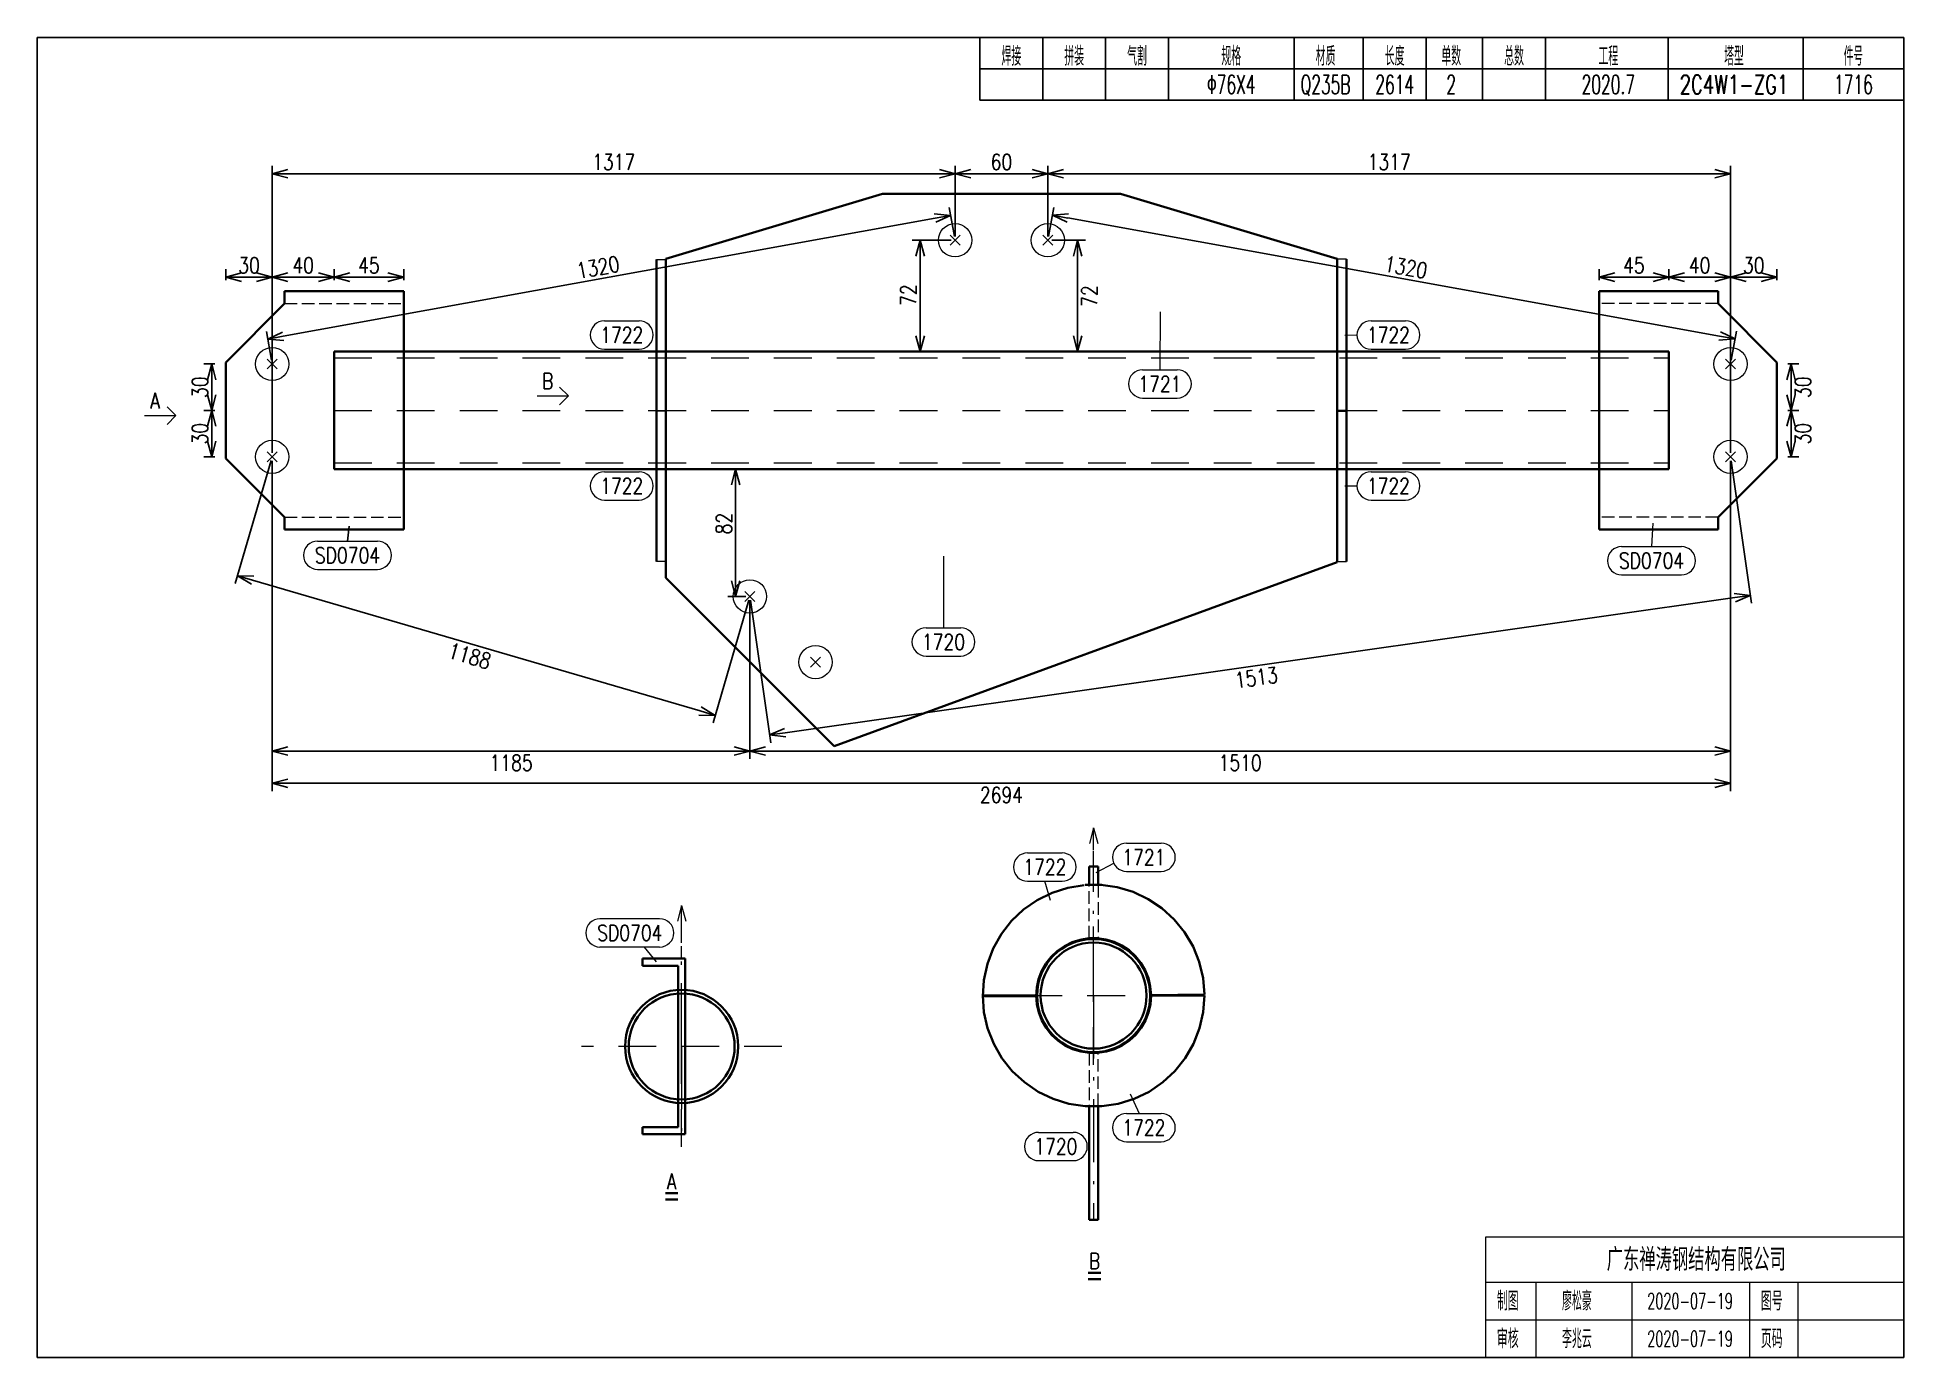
# Model space of a CAD drawing. Extents: x 154981 to 165753, y -86801 to -82885.
# Drawn here: x 159243.1 to 159540.1, y -83946.7 to -83736.7 of the extents above; entities that cross this region are included whole.
import ezdxf
from ezdxf.enums import TextEntityAlignment as Align

# ---------------------------------------------------------------- set-up
doc = ezdxf.new("R2010")
doc.units = 0
doc.header["$MEASUREMENT"] = 0
for name, pattern in [('虚线', [2.75, 2, -0.75]), ('长一点画线', [16.5, 10, -3, 0.5, -3]), ('长虚线', [10, 6, -4])]:
    doc.linetypes.add(name, pattern=pattern)
doc.layers.get('0').update_dxf_attribs({"linetype": 'CONTINUOUS', "lineweight": 25})
doc.layers.get('Defpoints').update_dxf_attribs({"linetype": 'CONTINUOUS'})
doc.layers.add('4', color=7, linetype='CONTINUOUS', lineweight=25)
doc.layers.add('5', color=7, linetype='CONTINUOUS', lineweight=25)
doc.styles.add('DimFont', font='simplex.shx', dxfattribs={"width": 0.8, "bigfont": 'gbhzfs.shx'})
doc.styles.get("Standard").update_dxf_attribs({"font": 'simplex.shx', "width": 0.7, "height": 3, "bigfont": 'gbhzfs.shx'})
doc.dimstyles.new('DHDxfDimStyleOpen30', dxfattribs={"dimtxt": 2.5, "dimasz": 2.5, "dimexe": 1.25, "dimexo": 0.625, "dimtad": 2, "dimtxsty": 'DimFont', "dimblk": 'OPEN30', "dimblk1": 'OPEN30', "dimblk2": 'OPEN30', "dimcen": 2.5, "dimadec": 0, "dimazin": 0, "dimtfac": 1, "dimtmove": 0, "dimatfit": 3, "dimfxl": 0, "dimarcsym": 0})

msp = doc.modelspace()

# ---------------------------------------------------------------- texts
at = {"layer": '4', "color": 1, "linetype": 'Continuous', "lineweight": 25}
for s, width, p in [('焊接', 0.7, (159398.11666, -83739.66733)), ('拼装', 0.7, (159408.11666, -83739.66733)), ('气割', 0.7, (159418.11666, -83739.66733)), ('规格', 0.7, (159433.11666, -83739.66733)), ('材质', 0.7, (159448.11666, -83739.66733)), ('长度', 0.7, (159459.11666, -83739.66733)), ('单数', 0.7, (159468.11666, -83739.66733)), ('总数', 0.7, (159478.11666, -83739.66733)), ('工程', 0.7, (159493.11666, -83739.66733)), ('塔型', 0.7, (159513.11666, -83739.66733)), ('件号', 0.6, (159532.11666, -83739.66733)), ('Φ76X4', 0.6, (159433.11666, -83744.16733)), ('Q235B', 0.6, (159448.11666, -83744.16733)), ('2614', 0.6, (159459.11666, -83744.16733)), ('2', 0.6, (159468.11666, -83744.16733)), ('2020.7', 0.6, (159493.11666, -83744.16733)), ('2C4W1-ZG1', 0.7, (159513.11666, -83744.16733)), ('1716', 0.6, (159532.11666, -83744.16733))]:
    msp.add_text(s, height=3, dxfattribs=dict(at, width=width)).set_placement(p, align=Align.MIDDLE_CENTER)
at = {"layer": '4', "color": 1, "linetype": 'Continuous', "lineweight": 13}
msp.add_text('广东禅涛钢结构有限公司', height=3.6, dxfattribs=at).set_placement((159507.11666, -83931.06733), align=Align.MIDDLE_CENTER)
for s, height, width, p in [('制图', 3, 0.8, (159477.11666, -83937.66733)), ('廖松豪', 3, 0.7, (159488.11666, -83937.66733)), ('2020-07-19', 2.5, 0.6, (159506.11666, -83937.66733)), ('图号', 3, 0.8, (159519.11666, -83937.66733)), ('审核', 3, 0.8, (159477.11666, -83943.66733)), ('李兆云', 3, 0.7, (159488.11666, -83943.66733)), ('2020-07-19', 2.5, 0.6, (159506.11666, -83943.66733)), ('页码', 3, 0.8, (159519.11666, -83943.66733))]:
    msp.add_text(s, height=height, dxfattribs=dict(at, width=width)).set_placement(p, align=Align.MIDDLE_CENTER)
at = {"layer": '5', "color": 6, "linetype": 'Continuous', "lineweight": 18, "width": 0.8}
for s, p in [('1722', (159336.11666, -83784.00644)), ('1722', (159458.11666, -83784.00644)), ('1721', (159421.76397, -83791.7838)), ('1722', (159336.11666, -83808.00644)), ('1722', (159458.11666, -83808.00644)), ('SD0704', (159292.47535, -83819.04158)), ('SD0704', (159499.98937, -83819.91135)), ('1720', (159387.30711, -83832.82433)), ('1721', (159419.2067, -83867.08005)), ('1722', (159403.44874, -83868.63285)), ('SD0704', (159337.40171, -83879.10339)), ('1722', (159419.2067, -83910.08005)), ('1720', (159405.2067, -83913.08005))]:
    msp.add_text(s, height=2.5, dxfattribs=at).set_placement(p, align=Align.MIDDLE_CENTER)
at = {"layer": '5', "color": 6, "linetype": 'Continuous', "lineweight": 13, "width": 0.8}
for s, p in [('B', (159324.33648, -83791.33829)), ('A', (159261.87945, -83794.47181))]:
    msp.add_text(s, height=2.5, dxfattribs=at).set_placement(p, align=Align.MIDDLE_CENTER)
at = {"layer": '5', "color": 6, "linetype": 'Continuous', "lineweight": 18, "width": 0.8}
for s, p in [('A', (159344.06507, -83917.38478)), ('B', (159411.36459, -83930.06048))]:
    msp.add_text(s, height=2.5, dxfattribs=at).set_placement(p, align=Align.TOP_CENTER)

# ---------------------------------------------------------------- blocks, each defined once
blk = doc.blocks.new('_OPEN30')
at = {"color": 0, "linetype": 'ByBlock', "lineweight": -2}
for p, q in [((-1, 0.27), (0, 0)), ((0, 0), (-1, -0.27)), ((0, 0), (-1, 0))]:
    blk.add_line(p, q, dxfattribs=at)
blk = doc.blocks.new('*D823')
at = {"layer": '5', "color": 3, "linetype": 'Continuous', "lineweight": -2}
for p, q in [((159512.57, -83804.01), (159512.57, -83851.43)), ((159356.52, -83826.21), (159356.52, -83851.43)), ((159359.02, -83850.18), (159510.07, -83850.18))]:
    blk.add_line(p, q, dxfattribs=at)
at = {"layer": 'Defpoints', "color": 0, "linetype": 'Continuous'}
for p in [(159512.57, -83803.39), (159356.52, -83825.59), (159512.57, -83850.18)]:
    blk.add_point(p, dxfattribs=at)
at = {"layer": '5', "color": 3, "linetype": 'Continuous', "lineweight": -2, "xscale": 2.5, "yscale": 2.5, "zscale": 2.5, "rotation": 180}
blk.add_blockref('_OPEN30', (159356.52, -83850.18), dxfattribs=at)
at = {"layer": '5', "color": 3, "linetype": 'Continuous', "lineweight": -2, "xscale": 2.5, "yscale": 2.5, "zscale": 2.5}
blk.add_blockref('_OPEN30', (159512.57, -83850.18), dxfattribs=at)
at = {"layer": '5', "color": 6, "linetype": 'Continuous', "lineweight": 18, "insert": (159434.54, -83852.06), "char_height": 2.5, "attachment_point": 5, "line_spacing_factor": 0.6, "style": 'DimFont'}
blk.add_mtext('1510', dxfattribs=at)
blk = doc.blocks.new('*D822')
at = {"layer": '5', "color": 3, "linetype": 'Continuous', "lineweight": -2}
for p, q in [((159280.5, -83804.01), (159280.5, -83851.43)), ((159356.52, -83826.21), (159356.52, -83851.43)), ((159283, -83850.18), (159354.02, -83850.18))]:
    blk.add_line(p, q, dxfattribs=at)
at = {"layer": 'Defpoints', "color": 0, "linetype": 'Continuous'}
for p in [(159280.5, -83803.39), (159356.52, -83825.59), (159356.52, -83850.18)]:
    blk.add_point(p, dxfattribs=at)
at = {"layer": '5', "color": 3, "linetype": 'Continuous', "lineweight": -2, "xscale": 2.5, "yscale": 2.5, "zscale": 2.5, "rotation": 180}
blk.add_blockref('_OPEN30', (159280.5, -83850.18), dxfattribs=at)
at = {"layer": '5', "color": 3, "linetype": 'Continuous', "lineweight": -2, "xscale": 2.5, "yscale": 2.5, "zscale": 2.5}
blk.add_blockref('_OPEN30', (159356.52, -83850.18), dxfattribs=at)
at = {"layer": '5', "color": 6, "linetype": 'Continuous', "lineweight": 18, "insert": (159318.51, -83852.06), "char_height": 2.5, "attachment_point": 5, "line_spacing_factor": 0.6, "style": 'DimFont'}
blk.add_mtext('1185', dxfattribs=at)
blk = doc.blocks.new('*D821')
at = {"layer": '5', "color": 3, "linetype": 'Continuous', "lineweight": -2}
for p, q in [((159403.93, -83768.32), (159403.93, -83757.1)), ((159406.43, -83758.35), (159510.07, -83758.35)), ((159512.57, -83802.76), (159512.57, -83757.1))]:
    blk.add_line(p, q, dxfattribs=at)
at = {"layer": 'Defpoints', "color": 0, "linetype": 'Continuous'}
for p in [(159512.57, -83758.35), (159403.93, -83768.95), (159512.57, -83803.39)]:
    blk.add_point(p, dxfattribs=at)
at = {"layer": '5', "color": 3, "linetype": 'Continuous', "lineweight": -2, "xscale": 2.5, "yscale": 2.5, "zscale": 2.5, "rotation": 180}
blk.add_blockref('_OPEN30', (159403.93, -83758.35), dxfattribs=at)
at = {"layer": '5', "color": 3, "linetype": 'Continuous', "lineweight": -2, "xscale": 2.5, "yscale": 2.5, "zscale": 2.5}
blk.add_blockref('_OPEN30', (159512.57, -83758.35), dxfattribs=at)
at = {"layer": '5', "color": 6, "linetype": 'Continuous', "lineweight": 18, "insert": (159458.25, -83756.48), "char_height": 2.5, "attachment_point": 5, "line_spacing_factor": 0.6, "style": 'DimFont'}
blk.add_mtext('1317', dxfattribs=at)
blk = doc.blocks.new('*D820')
at = {"layer": '5', "color": 3, "linetype": 'Continuous', "lineweight": -2}
for p, q in [((159389.16, -83768.32), (159389.16, -83757.1)), ((159391.66, -83758.35), (159401.43, -83758.35)), ((159403.93, -83768.32), (159403.93, -83757.1))]:
    blk.add_line(p, q, dxfattribs=at)
at = {"layer": 'Defpoints', "color": 0, "linetype": 'Continuous'}
for p in [(159403.93, -83758.35), (159389.16, -83768.95), (159403.93, -83768.95)]:
    blk.add_point(p, dxfattribs=at)
at = {"layer": '5', "color": 3, "linetype": 'Continuous', "lineweight": -2, "xscale": 2.5, "yscale": 2.5, "zscale": 2.5, "rotation": 180}
blk.add_blockref('_OPEN30', (159389.16, -83758.35), dxfattribs=at)
at = {"layer": '5', "color": 3, "linetype": 'Continuous', "lineweight": -2, "xscale": 2.5, "yscale": 2.5, "zscale": 2.5}
blk.add_blockref('_OPEN30', (159403.93, -83758.35), dxfattribs=at)
at = {"layer": '5', "color": 6, "linetype": 'Continuous', "lineweight": 18, "insert": (159396.54, -83756.48), "char_height": 2.5, "attachment_point": 5, "line_spacing_factor": 0.6, "style": 'DimFont'}
blk.add_mtext('60', dxfattribs=at)
blk = doc.blocks.new('*D819')
at = {"layer": '5', "color": 3, "linetype": 'Continuous', "lineweight": -2}
for p, q in [((159280.5, -83802.76), (159280.5, -83757.1)), ((159283, -83758.35), (159386.66, -83758.35)), ((159389.16, -83768.32), (159389.16, -83757.1))]:
    blk.add_line(p, q, dxfattribs=at)
at = {"layer": 'Defpoints', "color": 0, "linetype": 'Continuous'}
for p in [(159389.16, -83758.35), (159389.16, -83768.95), (159280.5, -83803.39)]:
    blk.add_point(p, dxfattribs=at)
at = {"layer": '5', "color": 3, "linetype": 'Continuous', "lineweight": -2, "xscale": 2.5, "yscale": 2.5, "zscale": 2.5, "rotation": 180}
blk.add_blockref('_OPEN30', (159280.5, -83758.35), dxfattribs=at)
at = {"layer": '5', "color": 3, "linetype": 'Continuous', "lineweight": -2, "xscale": 2.5, "yscale": 2.5, "zscale": 2.5}
blk.add_blockref('_OPEN30', (159389.16, -83758.35), dxfattribs=at)
at = {"layer": '5', "color": 6, "linetype": 'Continuous', "lineweight": 18, "insert": (159334.83, -83756.48), "char_height": 2.5, "attachment_point": 5, "line_spacing_factor": 0.6, "style": 'DimFont'}
blk.add_mtext('1317', dxfattribs=at)
blk = doc.blocks.new('*D818')
at = {"layer": '5', "color": 3, "linetype": 'Continuous', "lineweight": -2}
for p, q in [((159280.5, -83804.01), (159280.5, -83856.56)), ((159512.57, -83804.01), (159512.57, -83856.56)), ((159283, -83855.31), (159510.07, -83855.31))]:
    blk.add_line(p, q, dxfattribs=at)
at = {"layer": 'Defpoints', "color": 0, "linetype": 'Continuous'}
for p in [(159280.5, -83803.39), (159512.57, -83803.39), (159512.57, -83855.31)]:
    blk.add_point(p, dxfattribs=at)
at = {"layer": '5', "color": 3, "linetype": 'Continuous', "lineweight": -2, "xscale": 2.5, "yscale": 2.5, "zscale": 2.5, "rotation": 180}
blk.add_blockref('_OPEN30', (159280.5, -83855.31), dxfattribs=at)
at = {"layer": '5', "color": 3, "linetype": 'Continuous', "lineweight": -2, "xscale": 2.5, "yscale": 2.5, "zscale": 2.5}
blk.add_blockref('_OPEN30', (159512.57, -83855.31), dxfattribs=at)
at = {"layer": '5', "color": 6, "linetype": 'Continuous', "lineweight": 18, "insert": (159396.54, -83857.18), "char_height": 2.5, "attachment_point": 5, "line_spacing_factor": 0.6, "style": 'DimFont'}
blk.add_mtext('2694', dxfattribs=at)
blk = doc.blocks.new('*D817')
at = {"layer": '5', "color": 3, "linetype": 'Continuous', "lineweight": -2}
for p, q in [((159355.89, -83805.36), (159352.99, -83805.36)), ((159354.24, -83807.86), (159354.24, -83823.09)), ((159355.89, -83825.59), (159352.99, -83825.59))]:
    blk.add_line(p, q, dxfattribs=at)
at = {"layer": 'Defpoints', "color": 0, "linetype": 'Continuous'}
for p in [(159356.52, -83805.36), (159354.24, -83825.59), (159356.52, -83825.59)]:
    blk.add_point(p, dxfattribs=at)
at = {"layer": '5', "color": 3, "linetype": 'Continuous', "lineweight": -2, "xscale": 2.5, "yscale": 2.5, "zscale": 2.5}
for p, rotation in [((159354.24, -83805.36), 90), ((159354.24, -83825.59), 270)]:
    blk.add_blockref('_OPEN30', p, dxfattribs=dict(at, rotation=rotation))
at = {"layer": '5', "color": 6, "linetype": 'Continuous', "lineweight": 18, "insert": (159352.37, -83814.01), "char_height": 2.5, "attachment_point": 5, "rotation": 90, "line_spacing_factor": 0.6, "style": 'DimFont'}
blk.add_mtext('82', dxfattribs=at)
blk = doc.blocks.new('*D816')
at = {"layer": '5', "color": 3, "linetype": 'Continuous', "lineweight": -2}
for p, q in [((159404.55, -83768.95), (159409.92, -83768.95)), ((159408.67, -83784.15), (159408.67, -83771.45)), ((159404.55, -83786.65), (159409.92, -83786.65))]:
    blk.add_line(p, q, dxfattribs=at)
at = {"layer": 'Defpoints', "color": 0, "linetype": 'Continuous'}
for p in [(159403.93, -83768.95), (159408.67, -83768.95), (159403.93, -83786.65)]:
    blk.add_point(p, dxfattribs=at)
at = {"layer": '5', "color": 3, "linetype": 'Continuous', "lineweight": -2, "xscale": 2.5, "yscale": 2.5, "zscale": 2.5}
for p, rotation in [((159408.67, -83768.95), 90), ((159408.67, -83786.65), 270)]:
    blk.add_blockref('_OPEN30', p, dxfattribs=dict(at, rotation=rotation))
at = {"layer": '5', "color": 6, "linetype": 'Continuous', "lineweight": 18, "insert": (159410.55, -83777.82), "char_height": 2.5, "attachment_point": 5, "rotation": 90, "line_spacing_factor": 0.6, "style": 'DimFont'}
blk.add_mtext('72', dxfattribs=at)
blk = doc.blocks.new('*D815')
at = {"layer": '5', "color": 3, "linetype": 'Continuous', "lineweight": -2}
for p, q in [((159388.54, -83768.95), (159382.35, -83768.95)), ((159383.6, -83784.15), (159383.6, -83771.45)), ((159388.54, -83786.65), (159382.35, -83786.65))]:
    blk.add_line(p, q, dxfattribs=at)
at = {"layer": 'Defpoints', "color": 0, "linetype": 'Continuous'}
for p in [(159383.6, -83768.95), (159389.16, -83768.95), (159389.16, -83786.65)]:
    blk.add_point(p, dxfattribs=at)
at = {"layer": '5', "color": 3, "linetype": 'Continuous', "lineweight": -2, "xscale": 2.5, "yscale": 2.5, "zscale": 2.5}
for p, rotation in [((159383.6, -83768.95), 90), ((159383.6, -83786.65), 270)]:
    blk.add_blockref('_OPEN30', p, dxfattribs=dict(at, rotation=rotation))
at = {"layer": '5', "color": 6, "linetype": 'Continuous', "lineweight": 18, "insert": (159381.73, -83777.67), "char_height": 2.5, "attachment_point": 5, "rotation": 90, "line_spacing_factor": 0.6, "style": 'DimFont'}
blk.add_mtext('72', dxfattribs=at)
blk = doc.blocks.new('*D814')
at = {"layer": '5', "color": 3, "linetype": 'Continuous', "lineweight": -2}
for p, q in [((159512.66, -83804.01), (159515.88, -83826.66)), ((159356.61, -83826.21), (159359.83, -83848.86)), ((159513.23, -83825.78), (159362.13, -83847.27))]:
    blk.add_line(p, q, dxfattribs=at)
at = {"layer": 'Defpoints', "color": 0, "linetype": 'Continuous'}
for p in [(159512.57, -83803.39), (159356.52, -83825.59), (159359.65, -83847.63)]:
    blk.add_point(p, dxfattribs=at)
at = {"layer": '5', "color": 3, "linetype": 'Continuous', "lineweight": -2, "xscale": 2.5, "yscale": 2.5, "zscale": 2.5}
for p, rotation in [((159515.71, -83825.42), 8.096775266999519), ((159359.65, -83847.63), 188.0967752669995)]:
    blk.add_blockref('_OPEN30', p, dxfattribs=dict(at, rotation=rotation))
at = {"layer": '5', "color": 6, "linetype": 'Continuous', "lineweight": 18, "insert": (159437.09, -83838.5), "char_height": 2.5, "attachment_point": 5, "rotation": 8.0968, "line_spacing_factor": 0.6, "style": 'DimFont'}
blk.add_mtext('1513', dxfattribs=at)
blk = doc.blocks.new('*D813')
at = {"layer": '5', "color": 3, "linetype": 'Continuous', "lineweight": -2}
for p, q in [((159280.32, -83803.99), (159274.62, -83823.51)), ((159277.37, -83823.01), (159348.59, -83843.81)), ((159356.34, -83826.19), (159350.64, -83845.71))]:
    blk.add_line(p, q, dxfattribs=at)
at = {"layer": 'Defpoints', "color": 0, "linetype": 'Continuous'}
for p in [(159280.5, -83803.39), (159356.52, -83825.59), (159350.99, -83844.51)]:
    blk.add_point(p, dxfattribs=at)
at = {"layer": '5', "color": 3, "linetype": 'Continuous', "lineweight": -2, "xscale": 2.5, "yscale": 2.5, "zscale": 2.5}
for p, rotation in [((159274.97, -83822.31), 163.7202665665689), ((159350.99, -83844.51), 343.7202665665689)]:
    blk.add_blockref('_OPEN30', p, dxfattribs=dict(at, rotation=rotation))
at = {"layer": '5', "color": 6, "linetype": 'Continuous', "lineweight": 18, "insert": (159311.92, -83835.05), "char_height": 2.5, "attachment_point": 5, "rotation": 343.7203, "line_spacing_factor": 0.6, "style": 'DimFont'}
blk.add_mtext('1188', dxfattribs=at)
blk = doc.blocks.new('*D812')
at = {"layer": '5', "color": 3, "linetype": 'Continuous', "lineweight": -2}
for p, q in [((159404.04, -83768.33), (159404.87, -83763.73)), ((159510.83, -83784.19), (159407.11, -83765.4)), ((159512.68, -83788.01), (159513.52, -83783.4))]:
    blk.add_line(p, q, dxfattribs=at)
at = {"layer": 'Defpoints', "color": 0, "linetype": 'Continuous'}
for p in [(159404.65, -83764.96), (159403.93, -83768.95), (159512.57, -83788.62)]:
    blk.add_point(p, dxfattribs=at)
at = {"layer": '5', "color": 3, "linetype": 'Continuous', "lineweight": -2, "xscale": 2.5, "yscale": 2.5, "zscale": 2.5}
for p, rotation in [((159404.65, -83764.96), 169.7344331562784), ((159513.29, -83784.63), 349.7344331562784)]:
    blk.add_blockref('_OPEN30', p, dxfattribs=dict(at, rotation=rotation))
at = {"layer": '5', "color": 6, "linetype": 'Continuous', "lineweight": 18, "insert": (159460.89, -83773.24), "char_height": 2.5, "attachment_point": 5, "rotation": 349.7344, "line_spacing_factor": 0.6, "style": 'DimFont'}
blk.add_mtext('1320', dxfattribs=at)
blk = doc.blocks.new('*D811')
at = {"layer": '5', "color": 3, "linetype": 'Continuous', "lineweight": -2}
for p, q in [((159282.24, -83784.21), (159385.98, -83765.43)), ((159389.05, -83768.33), (159388.22, -83763.75)), ((159280.39, -83788.01), (159279.56, -83783.43))]:
    blk.add_line(p, q, dxfattribs=at)
at = {"layer": 'Defpoints', "color": 0, "linetype": 'Continuous'}
for p in [(159388.44, -83764.98), (159389.16, -83768.95), (159280.5, -83788.62)]:
    blk.add_point(p, dxfattribs=at)
at = {"layer": '5', "color": 3, "linetype": 'Continuous', "lineweight": -2, "xscale": 2.5, "yscale": 2.5, "zscale": 2.5}
for p, rotation in [((159388.44, -83764.98), 10.26394791456371), ((159279.78, -83784.66), 190.2639479145637)]:
    blk.add_blockref('_OPEN30', p, dxfattribs=dict(at, rotation=rotation))
at = {"layer": '5', "color": 6, "linetype": 'Continuous', "lineweight": 18, "insert": (159332.34, -83773.24), "char_height": 2.5, "attachment_point": 5, "rotation": 10.2639, "line_spacing_factor": 0.6, "style": 'DimFont'}
blk.add_mtext('1320', dxfattribs=at)
blk = doc.blocks.new('板孔21.5')
at = {"layer": '5', "color": 7, "linetype": 'Continuous', "lineweight": 13}
for p, q in [((-0.3, -0.3), (0.3, 0.3)), ((0.3, -0.3), (-0.3, 0.3))]:
    blk.add_line(p, q, dxfattribs=at)
blk.add_circle((0, 0), 1, dxfattribs=at)
blk = doc.blocks.new('*D810')
at = {"layer": '5', "color": 3, "linetype": 'Continuous', "lineweight": -2}
for p, q in [((159521.7, -83788.62), (159523.45, -83788.62)), ((159522.2, -83793.51), (159522.2, -83791.12)), ((159521.7, -83796.01), (159523.45, -83796.01))]:
    blk.add_line(p, q, dxfattribs=at)
at = {"layer": 'Defpoints', "color": 0, "linetype": 'Continuous'}
for p in [(159521.08, -83788.62), (159522.2, -83788.62), (159521.08, -83796.01)]:
    blk.add_point(p, dxfattribs=at)
at = {"layer": '5', "color": 3, "linetype": 'Continuous', "lineweight": -2, "xscale": 2.5, "yscale": 2.5, "zscale": 2.5}
for p, rotation in [((159522.2, -83788.62), 90), ((159522.2, -83796.01), 270)]:
    blk.add_blockref('_OPEN30', p, dxfattribs=dict(at, rotation=rotation))
at = {"layer": '5', "color": 6, "linetype": 'Continuous', "lineweight": 18, "insert": (159524.08, -83792.31), "char_height": 2.5, "attachment_point": 5, "rotation": 90, "line_spacing_factor": 0.6, "style": 'DimFont'}
blk.add_mtext('30', dxfattribs=at)
blk = doc.blocks.new('*D809')
at = {"layer": '5', "color": 3, "linetype": 'Continuous', "lineweight": -2}
for p, q in [((159521.7, -83796.01), (159523.45, -83796.01)), ((159522.2, -83800.89), (159522.2, -83798.51)), ((159521.7, -83803.39), (159523.45, -83803.39))]:
    blk.add_line(p, q, dxfattribs=at)
at = {"layer": 'Defpoints', "color": 0, "linetype": 'Continuous'}
for p in [(159521.08, -83796.01), (159522.2, -83796.01), (159521.08, -83803.39)]:
    blk.add_point(p, dxfattribs=at)
at = {"layer": '5', "color": 3, "linetype": 'Continuous', "lineweight": -2, "xscale": 2.5, "yscale": 2.5, "zscale": 2.5}
for p, rotation in [((159522.2, -83796.01), 90), ((159522.2, -83803.39), 270)]:
    blk.add_blockref('_OPEN30', p, dxfattribs=dict(at, rotation=rotation))
at = {"layer": '5', "color": 6, "linetype": 'Continuous', "lineweight": 18, "insert": (159524.08, -83799.7), "char_height": 2.5, "attachment_point": 5, "rotation": 90, "line_spacing_factor": 0.6, "style": 'DimFont'}
blk.add_mtext('30', dxfattribs=at)
blk = doc.blocks.new('*D808')
at = {"layer": '5', "color": 3, "linetype": 'Continuous', "lineweight": -2}
for p, q in [((159512.57, -83775.31), (159512.57, -83773.56)), ((159519.95, -83775.31), (159519.95, -83773.56)), ((159515.07, -83774.81), (159517.45, -83774.81))]:
    blk.add_line(p, q, dxfattribs=at)
at = {"layer": 'Defpoints', "color": 0, "linetype": 'Continuous'}
for p in [(159512.57, -83775.93), (159519.95, -83774.81), (159519.95, -83775.93)]:
    blk.add_point(p, dxfattribs=at)
at = {"layer": '5', "color": 3, "linetype": 'Continuous', "lineweight": -2, "xscale": 2.5, "yscale": 2.5, "zscale": 2.5, "rotation": 180}
blk.add_blockref('_OPEN30', (159512.57, -83774.81), dxfattribs=at)
at = {"layer": '5', "color": 3, "linetype": 'Continuous', "lineweight": -2, "xscale": 2.5, "yscale": 2.5, "zscale": 2.5}
blk.add_blockref('_OPEN30', (159519.95, -83774.81), dxfattribs=at)
at = {"layer": '5', "color": 6, "linetype": 'Continuous', "lineweight": 18, "insert": (159516.26, -83772.93), "char_height": 2.5, "attachment_point": 5, "line_spacing_factor": 0.6, "style": 'DimFont'}
blk.add_mtext('30', dxfattribs=at)
blk = doc.blocks.new('*D807')
at = {"layer": '5', "color": 3, "linetype": 'Continuous', "lineweight": -2}
for p, q in [((159502.73, -83775.31), (159502.73, -83773.56)), ((159512.57, -83775.31), (159512.57, -83773.56)), ((159505.23, -83774.81), (159510.07, -83774.81))]:
    blk.add_line(p, q, dxfattribs=at)
at = {"layer": 'Defpoints', "color": 0, "linetype": 'Continuous'}
for p in [(159502.73, -83775.93), (159512.57, -83774.81), (159512.57, -83775.93)]:
    blk.add_point(p, dxfattribs=at)
at = {"layer": '5', "color": 3, "linetype": 'Continuous', "lineweight": -2, "xscale": 2.5, "yscale": 2.5, "zscale": 2.5, "rotation": 180}
blk.add_blockref('_OPEN30', (159502.73, -83774.81), dxfattribs=at)
at = {"layer": '5', "color": 3, "linetype": 'Continuous', "lineweight": -2, "xscale": 2.5, "yscale": 2.5, "zscale": 2.5}
blk.add_blockref('_OPEN30', (159512.57, -83774.81), dxfattribs=at)
at = {"layer": '5', "color": 6, "linetype": 'Continuous', "lineweight": 18, "insert": (159507.65, -83772.93), "char_height": 2.5, "attachment_point": 5, "line_spacing_factor": 0.6, "style": 'DimFont'}
blk.add_mtext('40', dxfattribs=at)
blk = doc.blocks.new('*D806')
at = {"layer": '5', "color": 3, "linetype": 'Continuous', "lineweight": -2}
for p, q in [((159491.65, -83775.31), (159491.65, -83773.56)), ((159502.73, -83775.31), (159502.73, -83773.56)), ((159494.15, -83774.81), (159500.23, -83774.81))]:
    blk.add_line(p, q, dxfattribs=at)
at = {"layer": 'Defpoints', "color": 0, "linetype": 'Continuous'}
for p in [(159491.65, -83775.93), (159502.73, -83774.81), (159502.73, -83775.93)]:
    blk.add_point(p, dxfattribs=at)
at = {"layer": '5', "color": 3, "linetype": 'Continuous', "lineweight": -2, "xscale": 2.5, "yscale": 2.5, "zscale": 2.5, "rotation": 180}
blk.add_blockref('_OPEN30', (159491.65, -83774.81), dxfattribs=at)
at = {"layer": '5', "color": 3, "linetype": 'Continuous', "lineweight": -2, "xscale": 2.5, "yscale": 2.5, "zscale": 2.5}
blk.add_blockref('_OPEN30', (159502.73, -83774.81), dxfattribs=at)
at = {"layer": '5', "color": 6, "linetype": 'Continuous', "lineweight": 18, "insert": (159497.19, -83772.93), "char_height": 2.5, "attachment_point": 5, "line_spacing_factor": 0.6, "style": 'DimFont'}
blk.add_mtext('45', dxfattribs=at)
blk = doc.blocks.new('*D805')
at = {"layer": '5', "color": 3, "linetype": 'Continuous', "lineweight": -2}
for p, q in [((159271.37, -83788.62), (159269.62, -83788.62)), ((159270.87, -83793.51), (159270.87, -83791.12)), ((159271.37, -83796.01), (159269.62, -83796.01))]:
    blk.add_line(p, q, dxfattribs=at)
at = {"layer": 'Defpoints', "color": 0, "linetype": 'Continuous'}
for p in [(159270.87, -83788.62), (159271.99, -83788.62), (159271.99, -83796.01)]:
    blk.add_point(p, dxfattribs=at)
at = {"layer": '5', "color": 3, "linetype": 'Continuous', "lineweight": -2, "xscale": 2.5, "yscale": 2.5, "zscale": 2.5}
for p, rotation in [((159270.87, -83788.62), 90), ((159270.87, -83796.01), 270)]:
    blk.add_blockref('_OPEN30', p, dxfattribs=dict(at, rotation=rotation))
at = {"layer": '5', "color": 6, "linetype": 'Continuous', "lineweight": 18, "insert": (159268.99, -83792.31), "char_height": 2.5, "attachment_point": 5, "rotation": 90, "line_spacing_factor": 0.6, "style": 'DimFont'}
blk.add_mtext('30', dxfattribs=at)
blk = doc.blocks.new('*D804')
at = {"layer": '5', "color": 3, "linetype": 'Continuous', "lineweight": -2}
for p, q in [((159271.37, -83796.01), (159269.62, -83796.01)), ((159270.87, -83800.89), (159270.87, -83798.51)), ((159271.37, -83803.39), (159269.62, -83803.39))]:
    blk.add_line(p, q, dxfattribs=at)
at = {"layer": 'Defpoints', "color": 0, "linetype": 'Continuous'}
for p in [(159270.87, -83796.01), (159271.99, -83796.01), (159271.99, -83803.39)]:
    blk.add_point(p, dxfattribs=at)
at = {"layer": '5', "color": 3, "linetype": 'Continuous', "lineweight": -2, "xscale": 2.5, "yscale": 2.5, "zscale": 2.5}
for p, rotation in [((159270.87, -83796.01), 90), ((159270.87, -83803.39), 270)]:
    blk.add_blockref('_OPEN30', p, dxfattribs=dict(at, rotation=rotation))
at = {"layer": '5', "color": 6, "linetype": 'Continuous', "lineweight": 18, "insert": (159268.99, -83799.7), "char_height": 2.5, "attachment_point": 5, "rotation": 90, "line_spacing_factor": 0.6, "style": 'DimFont'}
blk.add_mtext('30', dxfattribs=at)
blk = doc.blocks.new('*D803')
at = {"layer": '5', "color": 3, "linetype": 'Continuous', "lineweight": -2}
for p, q in [((159290.34, -83775.31), (159290.34, -83773.56)), ((159301.42, -83775.31), (159301.42, -83773.56)), ((159292.84, -83774.81), (159298.92, -83774.81))]:
    blk.add_line(p, q, dxfattribs=at)
at = {"layer": 'Defpoints', "color": 0, "linetype": 'Continuous'}
for p in [(159290.34, -83775.93), (159301.42, -83774.81), (159301.42, -83775.93)]:
    blk.add_point(p, dxfattribs=at)
at = {"layer": '5', "color": 3, "linetype": 'Continuous', "lineweight": -2, "xscale": 2.5, "yscale": 2.5, "zscale": 2.5, "rotation": 180}
blk.add_blockref('_OPEN30', (159290.34, -83774.81), dxfattribs=at)
at = {"layer": '5', "color": 3, "linetype": 'Continuous', "lineweight": -2, "xscale": 2.5, "yscale": 2.5, "zscale": 2.5}
blk.add_blockref('_OPEN30', (159301.42, -83774.81), dxfattribs=at)
at = {"layer": '5', "color": 6, "linetype": 'Continuous', "lineweight": 18, "insert": (159295.88, -83772.93), "char_height": 2.5, "attachment_point": 5, "line_spacing_factor": 0.6, "style": 'DimFont'}
blk.add_mtext('45', dxfattribs=at)
blk = doc.blocks.new('*D802')
at = {"layer": '5', "color": 3, "linetype": 'Continuous', "lineweight": -2}
for p, q in [((159280.5, -83775.31), (159280.5, -83773.56)), ((159290.34, -83775.31), (159290.34, -83773.56)), ((159283, -83774.81), (159287.84, -83774.81))]:
    blk.add_line(p, q, dxfattribs=at)
at = {"layer": 'Defpoints', "color": 0, "linetype": 'Continuous'}
for p in [(159280.5, -83775.93), (159290.34, -83774.81), (159290.34, -83775.93)]:
    blk.add_point(p, dxfattribs=at)
at = {"layer": '5', "color": 3, "linetype": 'Continuous', "lineweight": -2, "xscale": 2.5, "yscale": 2.5, "zscale": 2.5, "rotation": 180}
blk.add_blockref('_OPEN30', (159280.5, -83774.81), dxfattribs=at)
at = {"layer": '5', "color": 3, "linetype": 'Continuous', "lineweight": -2, "xscale": 2.5, "yscale": 2.5, "zscale": 2.5}
blk.add_blockref('_OPEN30', (159290.34, -83774.81), dxfattribs=at)
at = {"layer": '5', "color": 6, "linetype": 'Continuous', "lineweight": 18, "insert": (159285.42, -83772.93), "char_height": 2.5, "attachment_point": 5, "line_spacing_factor": 0.6, "style": 'DimFont'}
blk.add_mtext('40', dxfattribs=at)
blk = doc.blocks.new('*D801')
at = {"layer": '5', "color": 3, "linetype": 'Continuous', "lineweight": -2}
for p, q in [((159273.12, -83775.31), (159273.12, -83773.56)), ((159280.5, -83775.31), (159280.5, -83773.56)), ((159275.62, -83774.81), (159278, -83774.81))]:
    blk.add_line(p, q, dxfattribs=at)
at = {"layer": 'Defpoints', "color": 0, "linetype": 'Continuous'}
for p in [(159273.12, -83775.93), (159280.5, -83774.81), (159280.5, -83775.93)]:
    blk.add_point(p, dxfattribs=at)
at = {"layer": '5', "color": 3, "linetype": 'Continuous', "lineweight": -2, "xscale": 2.5, "yscale": 2.5, "zscale": 2.5, "rotation": 180}
blk.add_blockref('_OPEN30', (159273.12, -83774.81), dxfattribs=at)
at = {"layer": '5', "color": 3, "linetype": 'Continuous', "lineweight": -2, "xscale": 2.5, "yscale": 2.5, "zscale": 2.5}
blk.add_blockref('_OPEN30', (159280.5, -83774.81), dxfattribs=at)
at = {"layer": '5', "color": 6, "linetype": 'Continuous', "lineweight": 18, "insert": (159276.81, -83772.93), "char_height": 2.5, "attachment_point": 5, "line_spacing_factor": 0.6, "style": 'DimFont'}
blk.add_mtext('30', dxfattribs=at)
blk = doc.blocks.new('CTDHK')
at = {"color": 0, "linetype": 'Continuous'}
for p, q in [((0, 210), (297, 210)), ((0, 0), (0, 210)), ((297, 210), (297, 0)), ((297, 0), (0, 0))]:
    blk.add_line(p, q, dxfattribs=at)

# ---------------------------------------------------------------- dimensions: what is measured, and where the dimension line sits
at = {"layer": '5', "color": 3, "linetype": 'Continuous', "lineweight": 18}
for base, p1, p2, text, picture, middle in [((159389.16086, -83758.35341), (159280.49974, -83803.38951), (159389.16086, -83768.94692), '1317', '*D819', (159334.8303, -83758.35341)), ((159403.927, -83758.35341), (159389.16086, -83768.94692), (159403.927, -83768.94692), '60', '*D820', (159396.54393, -83758.35341)), ((159512.57061, -83758.35341), (159403.927, -83768.94692), (159512.57061, -83803.38951), '1317', '*D821', (159458.24881, -83758.35341)), ((159356.51916, -83850.1808), (159280.49974, -83803.38951), (159356.51916, -83825.58996), '1185', '*D822', (159318.50945, -83850.1808)), ((159512.57061, -83855.3058), (159280.49974, -83803.38951), (159512.57061, -83803.38951), '2694', '*D818', (159396.53518, -83855.3058)), ((159512.57061, -83850.1808), (159356.51916, -83825.58996), (159512.57061, -83803.38951), '1510', '*D823', (159434.54489, -83850.1808))]:
    dim = msp.add_linear_dim(base=base, p1=p1, p2=p2, text=text, dimstyle='DHDxfDimStyleOpen30', override={"dimtxt": 2.5, "dimclrd": 3, "dimclre": 3, "dimclrt": 6}, dxfattribs=at)
    dim.commit()
    dim.dimension.update_dxf_attribs({"geometry": picture, "text_midpoint": middle, "dimtype": 160})
for base, p1, p2, angle, text, picture, middle in [((159388.443, -83764.98264), (159280.49974, -83788.62337), (159389.16086, -83768.94692), 10.2639479, '1320', '*D811', (159332.67349, -83775.08143)), ((159404.64988, -83764.95558), (159512.57061, -83788.62337), (159403.927, -83768.94692), 169.7344332, '1320', '*D812', (159460.55976, -83775.08142)), ((159383.60455, -83768.94692), (159389.16086, -83786.65455), (159389.16086, -83768.94692), 90, '72', '*D815', (159383.60455, -83777.66617)), ((159408.67465, -83768.94692), (159403.927, -83786.65455), (159403.927, -83768.94692), 90, '72', '*D816', (159408.67465, -83777.82329)), ((159350.99333, -83844.51169), (159280.49974, -83803.38951), (159356.51916, -83825.58996), 343.7202666, '1188', '*D813', (159312.44567, -83833.25437)), ((159359.65396, -83847.62512), (159512.57061, -83803.38951), (159356.51916, -83825.58996), 188.0967753, '1513', '*D814', (159436.82585, -83836.64636)), ((159354.24166, -83825.58996), (159356.51916, -83805.35833), (159356.51916, -83825.58996), 270, '82', '*D817', (159354.24166, -83814.00644))]:
    dim = msp.add_linear_dim(base=base, p1=p1, p2=p2, angle=angle, text=text, dimstyle='DHDxfDimStyleOpen30', override={"dimtxt": 2.5, "dimclrd": 3, "dimclre": 3, "dimclrt": 6}, dxfattribs=at)
    dim.commit()
    dim.dimension.update_dxf_attribs({"geometry": picture, "text_midpoint": middle, "dimtype": 161})
at = {"layer": '5', "color": 6, "linetype": 'Continuous', "lineweight": 18}
for base, p1, p2, text, picture, middle in [((159280.49974, -83774.80655), (159273.11666, -83775.93155), (159280.49974, -83775.93155), '30', '*D801', (159276.8082, -83774.80655)), ((159290.34384, -83774.80655), (159280.49974, -83775.93155), (159290.34384, -83775.93155), '40', '*D802', (159285.42179, -83774.80655)), ((159301.41845, -83774.80655), (159290.34384, -83775.93155), (159301.41845, -83775.93155), '45', '*D803', (159295.88114, -83774.80655)), ((159502.72651, -83774.80655), (159491.6519, -83775.93155), (159502.72651, -83775.93155), '45', '*D806', (159497.18921, -83774.80655)), ((159512.57061, -83774.80655), (159502.72651, -83775.93155), (159512.57061, -83775.93155), '40', '*D807', (159507.64856, -83774.80655)), ((159519.95369, -83774.80655), (159512.57061, -83775.93155), (159519.95369, -83775.93155), '30', '*D808', (159516.26215, -83774.80655))]:
    dim = msp.add_linear_dim(base=base, p1=p1, p2=p2, text=text, dimstyle='DHDxfDimStyleOpen30', override={"dimtxt": 2.5, "dimclrd": 3, "dimclre": 3, "dimclrt": 6}, dxfattribs=at)
    dim.commit()
    dim.dimension.update_dxf_attribs({"geometry": picture, "text_midpoint": middle, "dimtype": 160})
for base, p1, p2, picture, middle in [((159270.86666, -83788.62337), (159271.99166, -83796.00644), (159271.99166, -83788.62337), '*D805', (159270.86666, -83792.3149)), ((159522.20369, -83788.62337), (159521.07869, -83796.00644), (159521.07869, -83788.62337), '*D810', (159522.20369, -83792.3149)), ((159270.86666, -83796.00644), (159271.99166, -83803.38951), (159271.99166, -83796.00644), '*D804', (159270.86666, -83799.69798)), ((159522.20369, -83796.00644), (159521.07869, -83803.38951), (159521.07869, -83796.00644), '*D809', (159522.20369, -83799.69798))]:
    dim = msp.add_linear_dim(base=base, p1=p1, p2=p2, angle=90, text='30', dimstyle='DHDxfDimStyleOpen30', override={"dimtxt": 2.5, "dimclrd": 3, "dimclre": 3, "dimclrt": 6}, dxfattribs=at)
    dim.commit()
    dim.dimension.update_dxf_attribs({"geometry": picture, "text_midpoint": middle, "dimtype": 160})

# ---------------------------------------------------------------- linework, layer by layer
at = {"color": 3, "linetype": 'Continuous'}
msp.add_line((159292.45853, -83816.78743), (159292.75359, -83814.40611), dxfattribs=at)
at = {"layer": '4', "color": 1, "linetype": 'Continuous', "lineweight": 25}
for p, q in [((159393.11666, -83746.66733), (159393.11666, -83736.66733)), ((159403.11666, -83746.66733), (159403.11666, -83736.66733)), ((159413.11666, -83746.66733), (159413.11666, -83736.66733)), ((159423.11666, -83746.66733), (159423.11666, -83736.66733)), ((159443.11666, -83746.66733), (159443.11666, -83736.66733)), ((159454.11666, -83746.66733), (159454.11666, -83736.66733)), ((159464.11666, -83746.66733), (159464.11666, -83736.66733)), ((159473.11666, -83746.66733), (159473.11666, -83736.66733)), ((159483.11666, -83746.66733), (159483.11666, -83736.66733)), ((159502.61666, -83746.66733), (159502.61666, -83736.66733)), ((159524.11666, -83746.66733), (159524.11666, -83736.66733)), ((159393.11666, -83741.66733), (159540.11666, -83741.66733)), ((159393.11666, -83746.66733), (159540.11666, -83746.66733))]:
    msp.add_line(p, q, dxfattribs=at)
at = {"layer": '4', "color": 1, "linetype": 'Continuous', "lineweight": 18}
for p, q in [((159473.61666, -83946.66733), (159473.61666, -83927.46733)), ((159473.61666, -83927.46733), (159540.11666, -83927.46733)), ((159473.61666, -83934.66733), (159540.11666, -83934.66733)), ((159481.61666, -83946.66733), (159481.61666, -83934.66733)), ((159496.91666, -83946.66733), (159496.91666, -83934.66733)), ((159515.61666, -83946.66733), (159515.61666, -83934.66733)), ((159523.31666, -83946.66733), (159523.31666, -83934.66733)), ((159473.61666, -83940.66733), (159540.11666, -83940.66733))]:
    msp.add_line(p, q, dxfattribs=at)
msp.add_lwpolyline([(159243.11666, -83736.66733), (159243.11666, -83946.66733), (159540.11666, -83946.66733), (159540.11666, -83736.66733)], close=True, dxfattribs=at)
at = {"layer": '5', "color": 7, "linetype": 'Continuous', "lineweight": 35}
for p, q in [((159377.59404, -83761.56429), (159343.13969, -83771.88985)), ((159415.49382, -83761.56429), (159377.59404, -83761.56429)), ((159449.94817, -83771.88985), (159415.49382, -83761.56429)), ((159341.66308, -83796.10918), (159341.66308, -83771.97709)), ((159343.13969, -83771.88985), (159343.13969, -83786.65455)), ((159343.13969, -83771.97709), (159343.13969, -83796.10918)), ((159449.94817, -83786.65455), (159449.94817, -83771.88985)), ((159449.94817, -83771.93749), (159449.94817, -83796.10918)), ((159451.42478, -83796.10918), (159451.42478, -83771.93749)), ((159301.41845, -83777.05655), (159282.46856, -83777.05655)), ((159282.46856, -83777.05655), (159282.46856, -83779.02537)), ((159301.41845, -83814.95633), (159301.41845, -83777.05655)), ((159491.6519, -83777.05655), (159491.6519, -83814.95633)), ((159510.60179, -83777.05655), (159491.6519, -83777.05655)), ((159510.60179, -83779.02537), (159510.60179, -83777.05655)), ((159282.46856, -83779.02537), (159273.11666, -83788.37726)), ((159519.95369, -83788.37726), (159510.60179, -83779.02537)), ((159502.72651, -83786.65455), (159290.34384, -83786.65455)), ((159290.34384, -83786.65455), (159290.34384, -83805.35833)), ((159343.13969, -83786.65455), (159449.94817, -83786.65455)), ((159502.72651, -83805.35833), (159502.72651, -83786.65455)), ((159273.11666, -83788.37726), (159273.11666, -83803.63562)), ((159519.95369, -83803.63562), (159519.95369, -83788.37726)), ((159341.64295, -83820.05704), (159341.64295, -83796.00644)), ((159343.11957, -83796.00644), (159343.11957, -83820.05704)), ((159449.94817, -83796.00644), (159449.94817, -83820.05704)), ((159451.42478, -83820.05704), (159451.42478, -83796.00644)), ((159273.11666, -83803.63562), (159282.46856, -83812.98751)), ((159510.60179, -83812.98751), (159519.95369, -83803.63562)), ((159290.34384, -83805.35833), (159502.72651, -83805.35833)), ((159343.11957, -83805.35833), (159343.11957, -83822.63161)), ((159449.94817, -83805.35833), (159343.11957, -83805.35833)), ((159449.94817, -83820.12448), (159449.94817, -83805.35833)), ((159282.46856, -83812.98751), (159282.46856, -83814.95633)), ((159510.60179, -83814.95633), (159510.60179, -83812.98751)), ((159282.46856, -83814.95633), (159301.41845, -83814.95633)), ((159491.6519, -83814.95633), (159510.60179, -83814.95633)), ((159369.91876, -83849.4308), (159449.94817, -83820.12448)), ((159343.11957, -83822.63161), (159369.91876, -83849.4308)), ((159410.49804, -83868.53487), (159411.91536, -83868.53487)), ((159410.49804, -83871.48372), (159410.49804, -83868.53487)), ((159411.91536, -83868.53487), (159411.91536, -83871.48372)), ((159404.60752, -83872.71483), (159402.24212, -83873.88117)), ((159407.12034, -83871.91406), (159404.60752, -83872.71483)), ((159409.72444, -83871.49675), (159407.12034, -83871.91406)), ((159412.52536, -83871.48372), (159409.88804, -83871.48372)), ((159414.97306, -83871.84102), (159412.36165, -83871.47222)), ((159417.50034, -83872.59491), (159414.97306, -83871.84102)), ((159419.88702, -83873.71706), (159417.50034, -83872.59491)), ((159400.07697, -83875.38703), (159398.16044, -83877.19877)), ((159402.24212, -83873.88117), (159400.07697, -83875.38703)), ((159422.07981, -83875.18238), (159419.88702, -83873.71706)), ((159424.0297, -83876.95816), (159422.07981, -83875.18238)), ((159398.16044, -83877.19877), (159396.53534, -83879.27592)), ((159425.69316, -83879.00472), (159424.0297, -83876.95816)), ((159395.23798, -83881.57208), (159394.29733, -83884.03595)), ((159396.53534, -83879.27592), (159395.23798, -83881.57208)), ((159405.44069, -83881.98608), (159406.5624, -83881.20593)), ((159406.5624, -83881.20593), (159407.78785, -83880.60168)), ((159407.78785, -83880.60168), (159409.08967, -83880.18683)), ((159409.08967, -83880.18683), (159410.43878, -83879.97063)), ((159410.49804, -83880.08005), (159410.49804, -83879.96772)), ((159411.91536, -83880.08005), (159410.49804, -83880.08005)), ((159410.52354, -83879.96388), (159411.88986, -83879.96388)), ((159411.80505, -83879.95792), (159413.15795, -83880.14899)), ((159411.91536, -83879.96772), (159411.91536, -83880.08005)), ((159413.15795, -83880.14899), (159414.46726, -83880.53956)), ((159414.46726, -83880.53956), (159415.70373, -83881.12091)), ((159415.70373, -83881.12091), (159416.83976, -83881.88006)), ((159427.033, -83881.27635), (159425.69316, -83879.00472)), ((159428.01932, -83883.7223), (159427.033, -83881.27635)), ((159339.4166, -83884.33962), (159339.4166, -83883.20576)), ((159339.4166, -83883.20576), (159346.21975, -83883.20576)), ((159345.0859, -83884.33962), (159339.4166, -83884.33962)), ((159345.0859, -83909.99317), (159345.0859, -83884.33962)), ((159346.21975, -83883.20576), (159346.21975, -83911.12702)), ((159394.29733, -83884.03595), (159393.73441, -83886.6125)), ((159402.93375, -83885.19038), (159403.60588, -83884.0008)), ((159403.60588, -83884.0008), (159404.44779, -83882.92469)), ((159404.44779, -83882.92469), (159405.44069, -83881.98608)), ((159416.83976, -83881.88006), (159417.84994, -83882.80004)), ((159417.84994, -83882.80004), (159418.71173, -83883.8603)), ((159418.71173, -83883.8603), (159419.40587, -83885.03717)), ((159428.63007, -83886.28793), (159428.01932, -83883.7223)), ((159393.73441, -83886.6125), (159393.56179, -83889.24417)), ((159402.15479, -83887.80168), (159402.44642, -83886.46684)), ((159402.44642, -83886.46684), (159402.93375, -83885.19038)), ((159419.40587, -83885.03717), (159419.91685, -83886.30435)), ((159419.91685, -83886.30435), (159420.23326, -83887.63353)), ((159420.23326, -83887.63353), (159420.34804, -83888.99503)), ((159428.8516, -83888.91594), (159428.63007, -83886.28793)), ((159393.56103, -83889.08005), (159393.75812, -83891.71)), ((159402.06497, -83889.08005), (159393.56103, -83889.08005)), ((159393.56179, -83889.24417), (159402.06536, -83889.16507)), ((159402.16707, -83890.44256), (159402.06497, -83889.08005)), ((159402.06536, -83889.16507), (159402.15479, -83887.80168)), ((159402.47111, -83891.77462), (159402.16707, -83890.44256)), ((159420.24633, -83890.44256), (159419.94229, -83891.77462)), ((159420.34843, -83889.08005), (159420.24633, -83890.44256)), ((159420.34804, -83888.99503), (159428.8516, -83888.91594)), ((159428.85237, -83889.08005), (159420.34843, -83889.08005)), ((159428.65528, -83891.71), (159428.85237, -83889.08005)), ((159393.75812, -83891.71), (159394.34498, -83894.2812)), ((159402.97028, -83893.0465), (159402.47111, -83891.77462)), ((159403.65345, -83894.22977), (159402.97028, -83893.0465)), ((159419.44311, -83893.0465), (159418.75995, -83894.22977)), ((159419.94229, -83891.77462), (159419.44311, -83893.0465)), ((159428.06842, -83894.2812), (159428.65528, -83891.71)), ((159394.34498, -83894.2812), (159395.3085, -83896.73622)), ((159404.50533, -83895.29801), (159403.65345, -83894.22977)), ((159405.50692, -83896.22735), (159404.50533, -83895.29801)), ((159406.63583, -83896.99702), (159405.50692, -83896.22735)), ((159416.90648, -83896.22735), (159415.77756, -83896.99702)), ((159417.90806, -83895.29801), (159416.90648, -83896.22735)), ((159418.75995, -83894.22977), (159417.90806, -83895.29801)), ((159427.1049, -83896.73622), (159428.06842, -83894.2812)), ((159395.3085, -83896.73622), (159396.62716, -83899.02021)), ((159396.62716, -83899.02021), (159398.27151, -83901.08215)), ((159407.86685, -83897.58985), (159406.63583, -83896.99702)), ((159409.17247, -83897.99258), (159407.86685, -83897.58985)), ((159410.52354, -83898.19622), (159409.17247, -83897.99258)), ((159411.91536, -83898.08005), (159410.49804, -83898.08005)), ((159410.49804, -83898.08005), (159410.49804, -83898.19238)), ((159411.88986, -83898.19622), (159410.52354, -83898.19622)), ((159413.24093, -83897.99258), (159411.88986, -83898.19622)), ((159411.91536, -83898.19238), (159411.91536, -83898.08005)), ((159414.54655, -83897.58985), (159413.24093, -83897.99258)), ((159415.77756, -83896.99702), (159414.54655, -83897.58985)), ((159424.14189, -83901.08215), (159425.78623, -83899.02021)), ((159425.78623, -83899.02021), (159427.1049, -83896.73622)), ((159398.27151, -83901.08215), (159400.2048, -83902.87599)), ((159422.20859, -83902.87599), (159424.14189, -83901.08215)), ((159400.2048, -83902.87599), (159402.38386, -83904.36165)), ((159402.38386, -83904.36165), (159404.76001, -83905.50594)), ((159417.65339, -83905.50594), (159420.02953, -83904.36165)), ((159420.02953, -83904.36165), (159422.20859, -83902.87599)), ((159404.76001, -83905.50594), (159407.28017, -83906.28331)), ((159407.28017, -83906.28331), (159409.88804, -83906.67638)), ((159409.88804, -83906.67638), (159412.52536, -83906.67638)), ((159410.49804, -83906.67638), (159410.49804, -83924.75832)), ((159411.91536, -83924.75832), (159411.91536, -83906.67638)), ((159412.52536, -83906.67638), (159415.13323, -83906.28331)), ((159415.13323, -83906.28331), (159417.65339, -83905.50594)), ((159339.4166, -83909.99317), (159345.0859, -83909.99317)), ((159339.4166, -83911.12702), (159339.4166, -83909.99317)), ((159346.21975, -83911.12702), (159339.4166, -83911.12702)), ((159410.49804, -83924.75832), (159411.91536, -83924.75832))]:
    msp.add_line(p, q, dxfattribs=at)
at = {"layer": '5', "color": 7, "linetype": '虚线', "lineweight": 18}
for p, q in [((159341.66308, -83771.97709), (159343.13969, -83771.97709)), ((159451.42478, -83771.93749), (159449.94817, -83771.93749)), ((159282.46856, -83779.02537), (159301.41845, -83779.02537)), ((159510.60179, -83779.02537), (159491.6519, -83779.02537)), ((159341.64295, -83796.00644), (159343.11957, -83796.00644)), ((159343.13969, -83796.10918), (159341.66308, -83796.10918)), ((159451.42478, -83796.00644), (159449.94817, -83796.00644)), ((159449.94817, -83796.10918), (159451.42478, -83796.10918)), ((159282.46856, -83812.98751), (159301.41845, -83812.98751)), ((159510.60179, -83812.98751), (159491.6519, -83812.98751)), ((159343.11957, -83820.05704), (159341.64295, -83820.05704)), ((159449.94817, -83820.05704), (159451.42478, -83820.05704)), ((159410.49804, -83879.96772), (159410.49804, -83871.48372)), ((159411.91536, -83871.48372), (159411.91536, -83879.96772)), ((159410.49804, -83898.19238), (159410.49804, -83906.67638)), ((159411.91536, -83906.67638), (159411.91536, -83898.19238))]:
    msp.add_line(p, q, dxfattribs=at)
at = {"layer": '5', "color": 3, "linetype": 'Continuous', "lineweight": 18}
for p, q in [((159421.80014, -83780.34099), (159421.76397, -83789.5338)), ((159333.36666, -83781.75644), (159338.86666, -83781.75644)), ((159455.36666, -83781.75644), (159460.86666, -83781.75644)), ((159333.36666, -83786.25644), (159338.86666, -83786.25644)), ((159451.18114, -83784.01201), (159453.11666, -83784.00644)), ((159455.36666, -83786.25644), (159460.86666, -83786.25644)), ((159419.01397, -83789.5338), (159424.51397, -83789.5338)), ((159419.01397, -83794.0338), (159424.51397, -83794.0338)), ((159333.36666, -83805.75644), (159338.86666, -83805.75644)), ((159455.36666, -83805.75644), (159460.86666, -83805.75644)), ((159333.36666, -83810.25644), (159338.86666, -83810.25644)), ((159451.18114, -83808.01479), (159453.11666, -83808.00644)), ((159455.36666, -83810.25644), (159460.86666, -83810.25644)), ((159500.20013, -83813.93899), (159499.98937, -83817.66135)), ((159287.72535, -83816.79158), (159297.22535, -83816.79158)), ((159387.31329, -83819.17621), (159387.30711, -83830.57433)), ((159495.23937, -83817.66135), (159504.73937, -83817.66135)), ((159287.72535, -83821.29158), (159297.22535, -83821.29158)), ((159495.23937, -83822.16135), (159504.73937, -83822.16135)), ((159384.55711, -83830.57433), (159390.05711, -83830.57433)), ((159384.55711, -83835.07433), (159390.05711, -83835.07433)), ((159400.69874, -83866.38285), (159406.19874, -83866.38285)), ((159416.4567, -83864.83005), (159421.9567, -83864.83005)), ((159411.61164, -83869.52281), (159414.40763, -83868.00948)), ((159416.4567, -83869.33005), (159421.9567, -83869.33005)), ((159400.69874, -83870.88285), (159406.19874, -83870.88285)), ((159404.34873, -83873.96796), (159403.46967, -83870.88285)), ((159342.15171, -83876.85339), (159332.65171, -83876.85339)), ((159342.15171, -83881.35339), (159332.65171, -83881.35339)), ((159341.66968, -83883.69443), (159339.71953, -83881.35851)), ((159417.04006, -83904.71611), (159418.44263, -83907.83005)), ((159416.4567, -83907.83005), (159421.9567, -83907.83005)), ((159402.4567, -83910.83005), (159407.9567, -83910.83005)), ((159416.4567, -83912.33005), (159421.9567, -83912.33005)), ((159402.4567, -83915.33005), (159407.9567, -83915.33005))]:
    msp.add_line(p, q, dxfattribs=at)
at = {"layer": '5', "color": 7, "linetype": '长虚线', "lineweight": 18}
for p, q in [((159290.34384, -83787.65455), (159502.72651, -83787.65455)), ((159290.34384, -83804.35833), (159502.72651, -83804.35833))]:
    msp.add_line(p, q, dxfattribs=at)
at = {"layer": '5', "color": 6, "linetype": 'Continuous', "lineweight": 13}
for p, q in [((159327.63848, -83793.70318), (159326.22426, -83792.28897)), ((159265.18145, -83796.8367), (159263.76723, -83795.42248)), ((159322.63848, -83793.70318), (159327.63848, -83793.70318)), ((159327.63848, -83793.70318), (159326.22426, -83795.1174)), ((159260.18145, -83796.8367), (159265.18145, -83796.8367)), ((159265.18145, -83796.8367), (159263.76723, -83798.25091))]:
    msp.add_line(p, q, dxfattribs=at)
at = {"layer": '5', "color": 56, "linetype": '长虚线', "lineweight": 18}
msp.add_line((159290.34384, -83796.00644), (159502.72651, -83796.00644), dxfattribs=at)
at = {"layer": '5', "color": 7, "linetype": '长一点画线', "lineweight": 18}
for p, q in [((159411.2067, -83862.37353), (159410.53683, -83864.87353)), ((159411.2067, -83862.37353), (159410.53683, -83864.87353)), ((159411.2067, -83862.37353), (159411.87657, -83864.87353)), ((159411.2067, -83862.37353), (159411.87657, -83864.87353)), ((159411.2067, -83865.97136), (159411.2067, -83862.37353)), ((159411.2067, -83889.08005), (159411.2067, -83866.11994)), ((159345.65282, -83874.75901), (159344.98295, -83877.25901)), ((159345.65282, -83874.75901), (159344.98295, -83877.25901)), ((159345.65282, -83874.75901), (159346.3227, -83877.25901)), ((159345.65282, -83874.75901), (159346.3227, -83877.25901)), ((159345.65282, -83897.16639), (159345.65282, -83874.75901))]:
    msp.add_line(p, q, dxfattribs=at)
at = {"layer": '5', "color": 240, "linetype": '长一点画线', "lineweight": 18}
for p, q in [((159411.2067, -83889.08005), (159411.2067, -83867.86826)), ((159345.65282, -83897.16639), (159345.65282, -83883.20576)), ((159411.2067, -83889.08005), (159411.2067, -83924.75832)), ((159345.65282, -83897.16639), (159345.65282, -83911.12702))]:
    msp.add_line(p, q, dxfattribs=at)
at = {"layer": '5', "color": 240, "linetype": '长虚线', "lineweight": 18}
for p, q in [((159411.2067, -83900.08005), (159411.2067, -83878.08005)), ((159345.65282, -83913.12702), (159345.65282, -83881.20576)), ((159400.2067, -83889.08005), (159422.2067, -83889.08005)), ((159361.61345, -83897.16639), (159329.69219, -83897.16639))]:
    msp.add_line(p, q, dxfattribs=at)
at = {"layer": '5', "color": 3, "linetype": 'Continuous', "lineweight": 35}
for p, q in [((159345.06507, -83920.50978), (159343.06507, -83920.50978)), ((159345.06507, -83921.50978), (159343.06507, -83921.50978)), ((159410.36459, -83933.18548), (159412.36459, -83933.18548)), ((159410.36459, -83934.18548), (159412.36459, -83934.18548))]:
    msp.add_line(p, q, dxfattribs=at)
at = {"layer": '5', "color": 7, "linetype": 'Continuous', "lineweight": 35}
for centre, radius in [((159411.2067, -83889.08005), 9), ((159411.2067, -83889.08005), 9), ((159411.2067, -83889.08005), 8.43307), ((159411.2067, -83889.08005), 8.43307), ((159345.65282, -83897.16639), 9), ((159345.65282, -83897.16639), 9), ((159345.65282, -83897.16639), 8.43307), ((159345.65282, -83897.16639), 8.43307)]:
    msp.add_circle(centre, radius, dxfattribs=at)
at = {"layer": '5', "color": 3, "linetype": 'Continuous', "lineweight": 18}
for centre, start, end in [((159333.36666, -83784.00644), 90, 270), ((159338.86666, -83784.00644), 270, 90), ((159455.36666, -83784.00644), 90, 270), ((159460.86666, -83784.00644), 270, 90), ((159419.01397, -83791.7838), 90, 270), ((159424.51397, -83791.7838), 270, 90), ((159333.36666, -83808.00644), 90, 270), ((159338.86666, -83808.00644), 270, 90), ((159455.36666, -83808.00644), 90, 270), ((159460.86666, -83808.00644), 270, 90), ((159287.72535, -83819.04158), 90, 270), ((159297.22535, -83819.04158), 270, 90), ((159495.23937, -83819.91135), 90, 270), ((159504.73937, -83819.91135), 270, 90), ((159384.55711, -83832.82433), 90, 270), ((159390.05711, -83832.82433), 270, 90), ((159400.69874, -83868.63285), 90, 270), ((159406.19874, -83868.63285), 270, 90), ((159416.4567, -83867.08005), 90, 270), ((159421.9567, -83867.08005), 270, 90), ((159332.65171, -83879.10339), 90, 270), ((159342.15171, -83879.10339), 270, 90), ((159416.4567, -83910.08005), 90, 270), ((159421.9567, -83910.08005), 270, 90), ((159402.4567, -83913.08005), 90, 270), ((159407.9567, -83913.08005), 270, 90)]:
    msp.add_arc(centre, 2.25, start, end, dxfattribs=at)

# ---------------------------------------------------------------- block references
at = {"color": 2, "linetype": 'Continuous'}
msp.add_blockref('CTDHK', (159243.11666, -83946.66733), dxfattribs=at)
at = {"layer": '5', "color": 7, "linetype": 'Continuous', "lineweight": 35, "xscale": 2.646000000007916, "yscale": 2.645999999993364, "zscale": 2.646}
for p in [(159389.16086, -83768.94692), (159403.927, -83768.94692), (159280.49974, -83788.62337), (159512.57061, -83788.62337), (159280.49974, -83803.38951), (159512.57061, -83803.38951), (159356.51916, -83825.58996), (159366.96041, -83836.03121)]:
    msp.add_blockref('板孔21.5', p, dxfattribs=at)

msp.set_redraw_order([(e.dxf.handle, doc.entitydb.next_handle()) for e in msp.query("TEXT MTEXT ATTDEF DIMENSION ARC_DIMENSION")])  # texts and dimensions are drawn at this point

doc.saveas('drawing.dxf')
